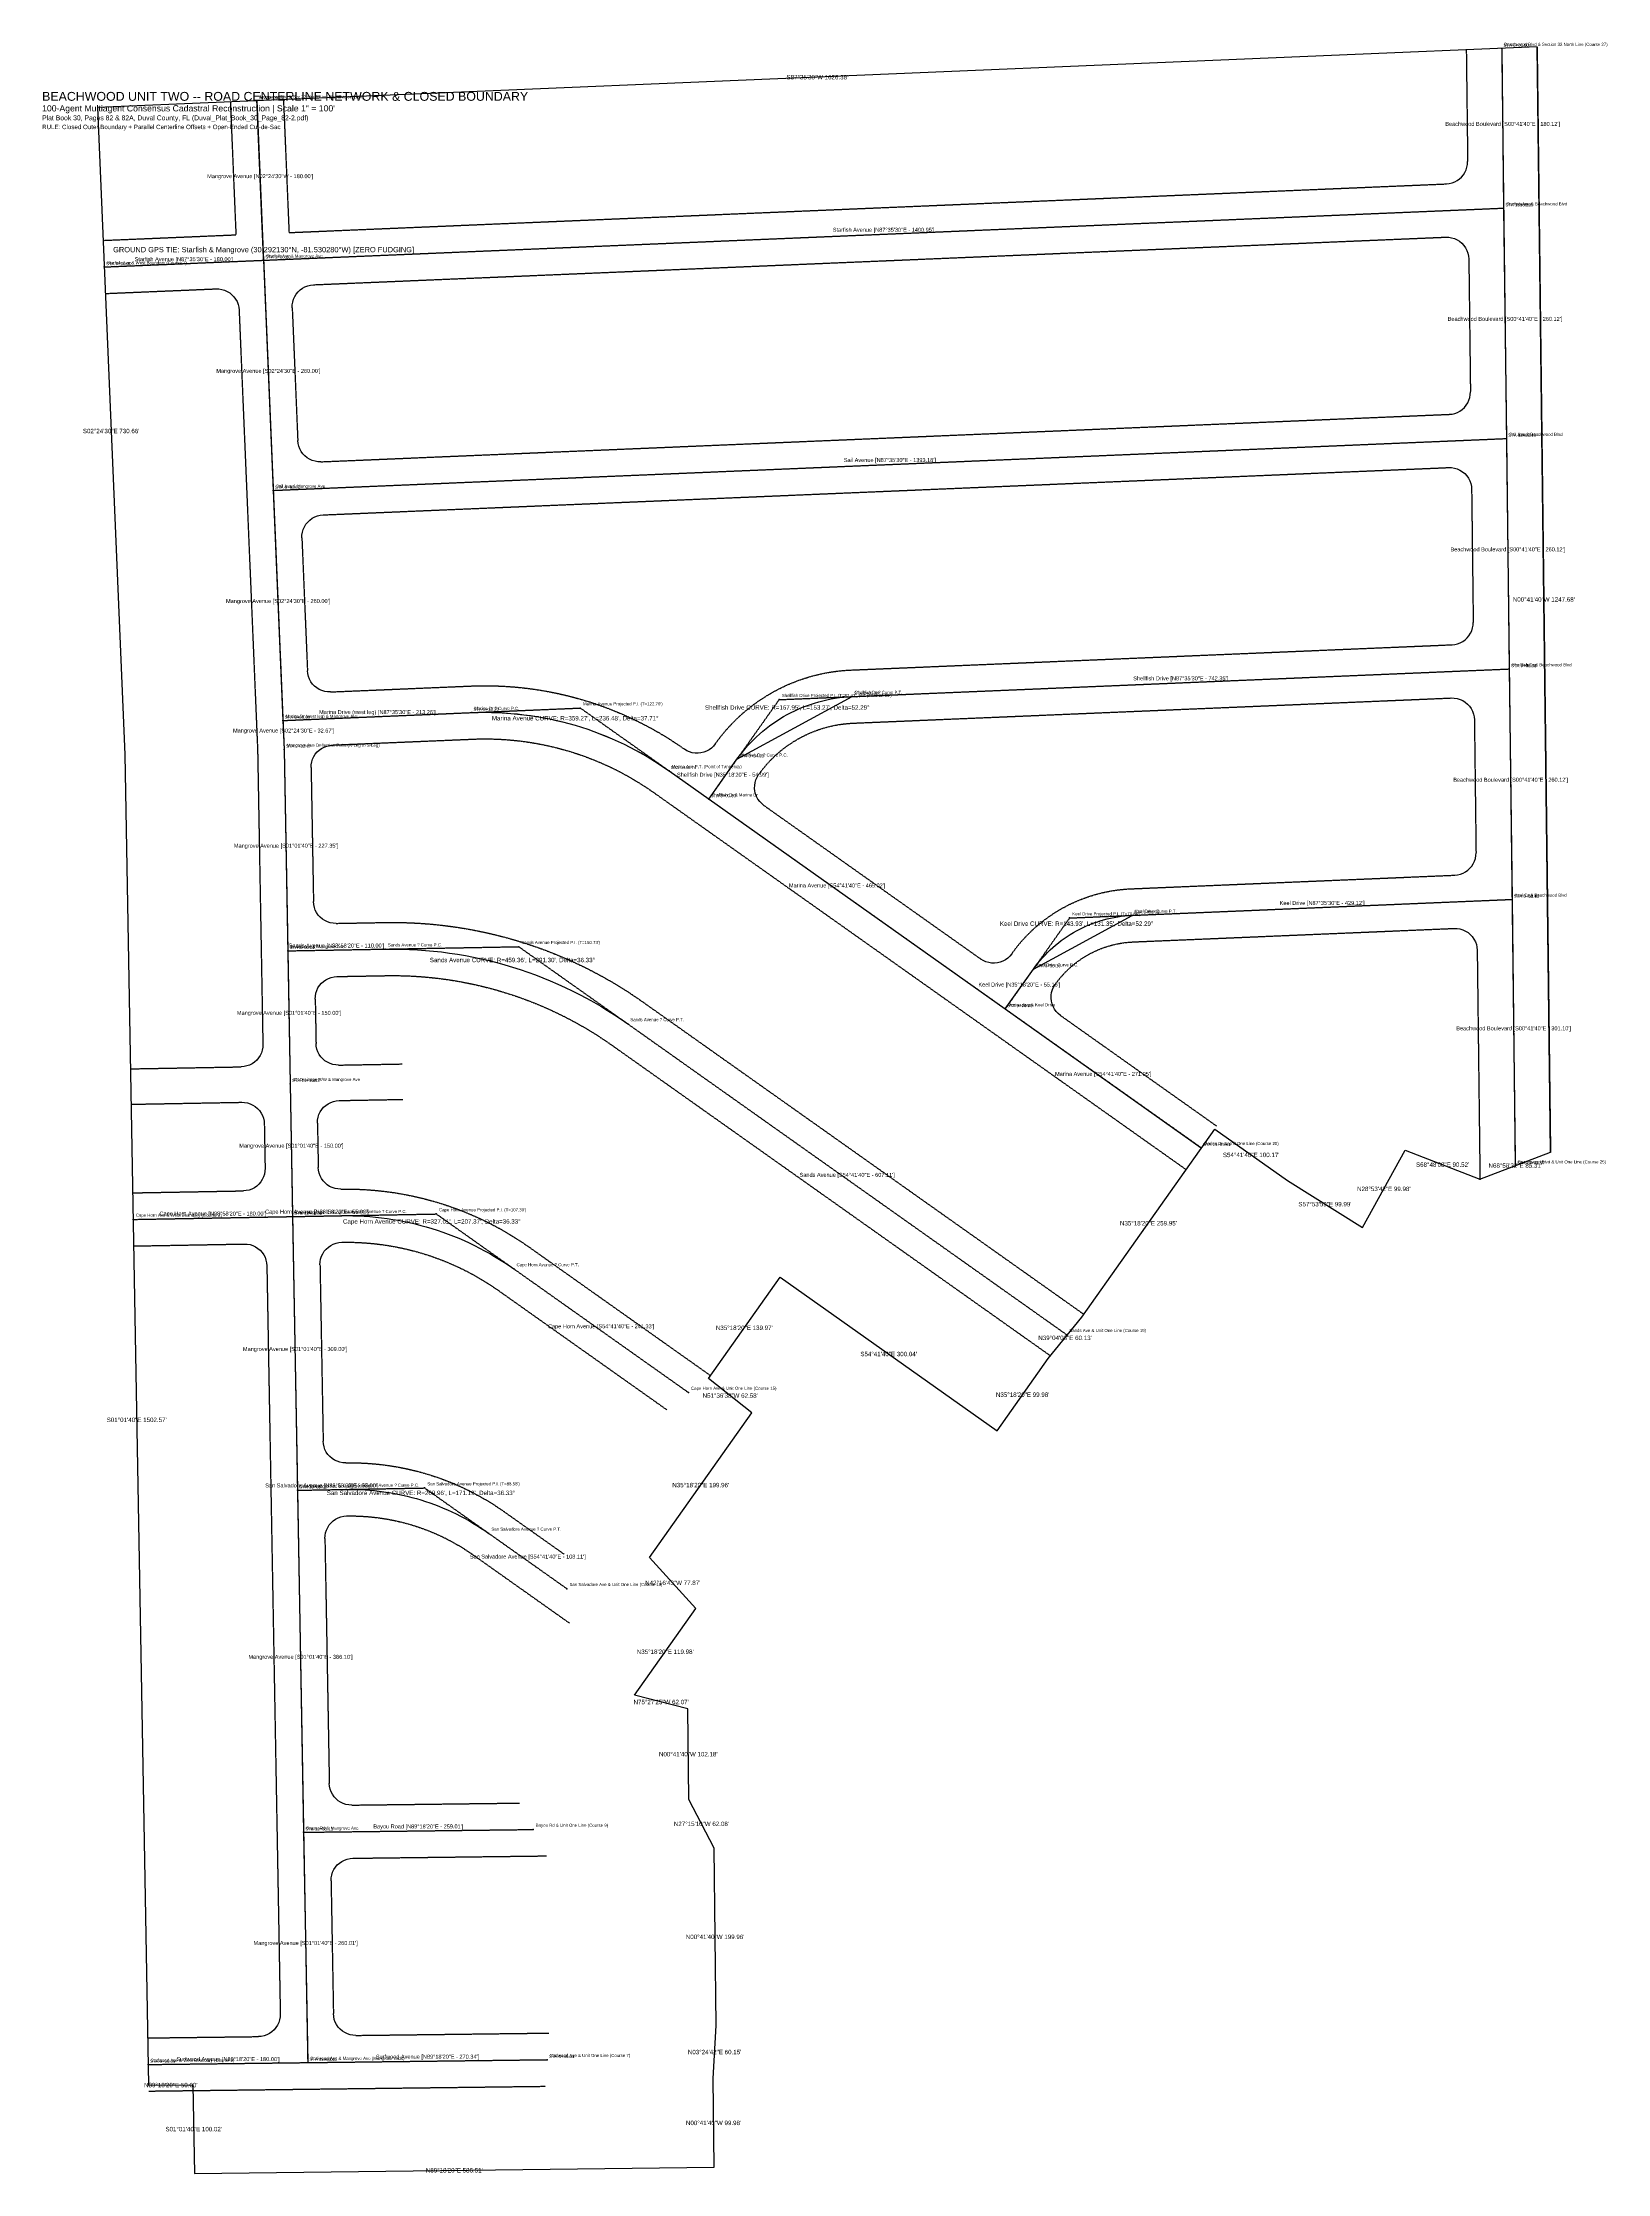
# Model space of a CAD drawing. Extents: x 9751 to 11517, y 7841 to 10246.
import ezdxf
from ezdxf.enums import TextEntityAlignment as Align

# ---------------------------------------------------------------- set-up
doc = ezdxf.new("R2010")
doc.units = 0
doc.linetypes.add('DASHED', pattern=[0.75, 0.5, -0.25])
for name, color, linetype in [('C-BOUNDARY', 7, 'CONTINUOUS'), ('C-ROAD-ALIGNMENT', 2, 'CONTINUOUS'), ('C-ROAD-ASSUMP-INTX', 1, 'CONTINUOUS'), ('C-ROAD-CNTR', 2, 'DASHED'), ('C-ROAD-CURV', 4, 'CONTINUOUS'), ('C-ROAD-FILLET', 3, 'CONTINUOUS'), ('C-ROAD-INTX', 3, 'CONTINUOUS'), ('C-ROAD-PI-TANGENT', 1, 'DASHED'), ('C-ROAD-ROW-EDGE', 4, 'DASHED'), ('C-ROAD-TEXT', 7, 'CONTINUOUS'), ('C-ROAD-TIE', 4, 'CONTINUOUS'), ('CONTROL', 1, 'CONTINUOUS'), ('TITLEBLOCK', 2, 'CONTINUOUS')]:
    doc.layers.add(name, color=color, linetype=linetype)
doc.styles.get("Standard").update_dxf_attribs({"font": 'Arial'})

msp = doc.modelspace()

# ---------------------------------------------------------------- linework, layer by layer
at = {"layer": 'C-BOUNDARY'}
for p, q in [((11437.528, 10240.9765), (9812.5952, 10172.2772)), ((11452.6527, 8993.3925), (11437.528, 10240.9765)), ((9812.5952, 10172.2772), (9843.2918, 9442.2618)), ((9843.2918, 9442.2618), (9870.2384, 7939.9332)), ((10923.6086, 8806.9557), (11073.8723, 9019.0798)), ((11073.8723, 9019.0798), (11155.611, 8961.1716)), ((11240.3061, 8908.02), (11288.6267, 8995.5486)), ((11288.6267, 8995.5486), (11373.0126, 8962.8014)), ((11373.0126, 8962.8014), (11452.6527, 8993.3925)), ((11155.611, 8961.1716), (11240.3061, 8908.02)), ((10502.1767, 8737.9162), (10583.0879, 8852.1368)), ((10583.0879, 8852.1368), (10827.9125, 8678.6898)), ((10885.7062, 8760.276), (10923.6086, 8806.9557)), ((10827.9125, 8678.6898), (10885.7062, 8760.276)), ((10551.2352, 8699.0614), (10502.1767, 8737.9162)), ((10435.6478, 8535.889), (10551.2352, 8699.0614)), ((10488.0404, 8478.2841), (10435.6478, 8535.889)), ((10418.688, 8380.3807), (10488.0404, 8478.2841)), ((10478.7692, 8364.8081), (10418.688, 8380.3807)), ((10480.0078, 8262.6381), (10478.7692, 8364.8081)), ((10508.4399, 8207.454), (10480.0078, 8262.6381)), ((10510.8638, 8007.5127), (10508.4399, 8207.454)), ((10507.2837, 7947.4726), (10510.8638, 8007.5127)), ((9870.2384, 7939.9332), (9920.2347, 7940.5282)), ((9920.2347, 7940.5282), (9922.0285, 7840.5223)), ((10508.4956, 7847.5019), (10507.2837, 7947.4726)), ((9922.0285, 7840.5223), (10508.4956, 7847.5019))]:
    msp.add_line(p, q, dxfattribs=at)
at = {"layer": 'C-ROAD-ALIGNMENT'}
for points in [[(11397.5345, 10238.9773), (11399.7176, 10058.8695), (11402.8702, 9798.7722), (11406.0228, 9538.675), (11409.1754, 9278.5777), (11412.8248, 8977.4966)], [(9992.4362, 10179.841), (10000, 10000), (10010.9255, 9740.2297), (10021.8509, 9480.4593), (10023.2237, 9447.8195), (10027.3016, 9220.5085), (10029.9922, 9070.5326), (10032.6828, 8920.5568), (10038.2254, 8611.6065), (10045.1508, 8225.5726), (10049.8147, 7965.6026)], [(9820.159, 9992.4362), (10000, 10000), (11399.7176, 10058.8695)], [(10010.9255, 9740.2297), (11402.8702, 9798.7722)], [(10502.5462, 9391.8702), (10534.3248, 9436.7435), (10664.3282, 9507.4807), (11406.0228, 9538.675)], [(10021.8509, 9480.4593), (10234.9225, 9489.4207), (10249.6983, 9489.7379), (10264.4745, 9489.4471), (10279.2264, 9488.5489), (10293.9287, 9487.0447), (10308.5568, 9484.9371), (10323.0859, 9482.2296), (10337.4912, 9478.9269), (10351.7486, 9475.0346), (10365.8338, 9470.5591), (10379.723, 9465.5082), (10393.3928, 9459.8903), (10406.8199, 9453.7149), (10419.9817, 9446.9925), (10432.8559, 9439.7345), (10445.4206, 9431.9532), (10457.6548, 9423.6616), (10837.1458, 9154.9118), (11058.345, 8998.2618)], [(10837.1458, 9154.9118), (10869.0237, 9199.9252), (10980.4342, 9260.5457), (11409.1754, 9278.5777)], [(9869.8249, 7963.421), (10049.8147, 7965.6026), (10320.1316, 7968.8791)]]:
    msp.add_lwpolyline(points, dxfattribs=at)
at = {"layer": 'C-ROAD-ASSUMP-INTX'}
for p in [(10581.9666, 9504.0167), (10357.5182, 9494.5768), (10909.8519, 9257.5771), (10287.9935, 9225.1853), (10194.9613, 8923.4681), (10181.7866, 8614.182)]:
    msp.add_point(p, dxfattribs=at)
at = {"layer": 'C-ROAD-CNTR'}
for p, q in [((11397.5345, 10238.9773), (11399.7176, 10058.8695)), ((10000, 10000), (9992.4362, 10179.841)), ((10000, 10000), (11399.7176, 10058.8695)), ((11399.7176, 10058.8695), (11402.8702, 9798.7722)), ((9820.159, 9992.4362), (10000, 10000)), ((10000, 10000), (10010.9255, 9740.2297)), ((10010.9255, 9740.2297), (11402.8702, 9798.7722)), ((11402.8702, 9798.7722), (11406.0228, 9538.675)), ((10010.9255, 9740.2297), (10021.8509, 9480.4593)), ((10664.3282, 9507.4807), (11406.0228, 9538.675)), ((11406.0228, 9538.675), (11409.1754, 9278.5777)), ((10021.8509, 9480.4593), (10234.9225, 9489.4207)), ((10021.8509, 9480.4593), (10023.2237, 9447.8195)), ((10023.2237, 9447.8195), (10027.3016, 9220.5085)), ((10502.5462, 9391.8702), (10534.3248, 9436.7435)), ((10457.6548, 9423.6616), (10837.1458, 9154.9118)), ((10980.4342, 9260.5457), (11409.1754, 9278.5777)), ((11409.1754, 9278.5777), (11412.8248, 8977.4966)), ((10027.3016, 9220.5085), (10137.2839, 9222.4816)), ((10027.3016, 9220.5085), (10029.9922, 9070.5326)), ((10837.1458, 9154.9118), (10869.0237, 9199.9252)), ((10837.1458, 9154.9118), (11058.345, 8998.2618)), ((10411.0046, 9138.0707), (10906.4543, 8787.2006)), ((10029.9922, 9070.5326), (10032.6828, 8920.5568)), ((9852.7117, 8917.3281), (10032.6828, 8920.5568)), ((10032.6828, 8920.5568), (10087.6739, 8921.5433)), ((10032.6828, 8920.5568), (10038.2254, 8611.6065)), ((10282.5307, 8861.4528), (10479.4782, 8721.9774)), ((10038.2254, 8611.6065), (10093.2165, 8612.593)), ((10038.2254, 8611.6065), (10045.1508, 8225.5726)), ((10254.0786, 8562.9858), (10342.3028, 8500.5068)), ((10045.1508, 8225.5726), (10304.1397, 8228.7118)), ((10045.1508, 8225.5726), (10049.8147, 7965.6026)), ((9869.8249, 7963.421), (10049.8147, 7965.6026)), ((10049.8147, 7965.6026), (10320.1316, 7968.8791))]:
    msp.add_line(p, q, dxfattribs=at)
at = {"layer": 'C-ROAD-CURV'}
for points in [[(10534.3248, 9436.7435), (10537.1482, 9440.6122), (10540.0807, 9444.3988), (10543.1201, 9448.1002), (10546.2637, 9451.7134), (10549.5091, 9455.2356), (10552.8536, 9458.6637), (10556.2945, 9461.9952), (10559.829, 9465.2271), (10563.4542, 9468.357), (10567.1672, 9471.3822), (10570.965, 9474.3003), (10574.8443, 9477.1089), (10578.8022, 9479.8058), (10582.8354, 9482.3887), (10586.9406, 9484.8556), (10591.1145, 9487.2044), (10595.3537, 9489.4333), (10599.6546, 9491.5404), (10604.0139, 9493.5239), (10608.428, 9495.3824), (10612.8933, 9497.1143), (10617.4062, 9498.7181), (10621.9629, 9500.1926), (10626.5599, 9501.5365), (10631.1933, 9502.7489), (10635.8593, 9503.8286), (10640.5543, 9504.7749), (10645.2744, 9505.5868), (10650.0156, 9506.2639), (10654.7743, 9506.8055), (10659.5465, 9507.2112), (10664.3282, 9507.4807)], [(10234.9225, 9489.4207), (10242.3088, 9489.6553), (10249.6983, 9489.7379), (10257.0879, 9489.6685), (10264.4745, 9489.4471), (10271.8551, 9489.0738), (10279.2264, 9488.5489), (10286.5853, 9487.8724), (10293.9287, 9487.0447), (10301.2536, 9486.0661), (10308.5568, 9484.9371), (10315.8353, 9483.6581), (10323.0859, 9482.2296), (10330.3055, 9480.6524), (10337.4912, 9478.9269), (10344.6399, 9477.0541), (10351.7486, 9475.0346), (10358.8142, 9472.8693), (10365.8338, 9470.5591), (10372.8044, 9468.1051), (10379.723, 9465.5082), (10386.5868, 9462.7695), (10393.3928, 9459.8903), (10400.1381, 9456.8716), (10406.8199, 9453.7149), (10413.4354, 9450.4214), (10419.9817, 9446.9925), (10426.4561, 9443.4297), (10432.8559, 9439.7345), (10439.1783, 9435.9085), (10445.4206, 9431.9532), (10451.5803, 9427.8703), (10457.6548, 9423.6616)], [(10869.0237, 9199.9252), (10871.4433, 9203.2406), (10873.9564, 9206.4856), (10876.5611, 9209.6577), (10879.2551, 9212.7542), (10882.0364, 9215.7726), (10884.9026, 9218.7105), (10887.8513, 9221.5654), (10890.8803, 9224.3351), (10893.9871, 9227.0174), (10897.169, 9229.6099), (10900.4236, 9232.1107), (10903.7482, 9234.5176), (10907.14, 9236.8288), (10910.5964, 9239.0423), (10914.1145, 9241.1564), (10917.6914, 9243.1693), (10921.3243, 9245.0794), (10925.0101, 9246.8851), (10928.746, 9248.585), (10932.5288, 9250.1777), (10936.3554, 9251.6618), (10940.2229, 9253.0363), (10944.1279, 9254.2999), (10948.0674, 9255.4516), (10952.0381, 9256.4906), (10956.0369, 9257.4159), (10960.0604, 9258.2268), (10964.1054, 9258.9227), (10968.1686, 9259.5029), (10972.2466, 9259.9671), (10976.3363, 9260.3147), (10980.4342, 9260.5457)], [(10137.2839, 9222.4816), (10146.3865, 9222.5547), (10155.4888, 9222.4474), (10164.5871, 9222.1598), (10173.6779, 9221.6919), (10182.7577, 9221.044), (10191.8229, 9220.2163), (10200.8699, 9219.2091), (10209.8951, 9218.0228), (10218.8951, 9216.658), (10227.8663, 9215.115), (10236.8051, 9213.3947), (10245.7081, 9211.4975), (10254.5717, 9209.4243), (10263.3926, 9207.1758), (10272.1671, 9204.753), (10280.8919, 9202.1568), (10289.5635, 9199.3882), (10298.1786, 9196.4484), (10306.7337, 9193.3384), (10315.2256, 9190.0594), (10323.6508, 9186.6129), (10332.006, 9183.0001), (10340.288, 9179.2224), (10348.4935, 9175.2814), (10356.6193, 9171.1786), (10364.6623, 9166.9155), (10372.6191, 9162.4939), (10380.4868, 9157.9155), (10388.2623, 9153.1821), (10395.9424, 9148.2955), (10403.5241, 9143.2577), (10411.0046, 9138.0707)], [(10087.6739, 8921.5433), (10094.1539, 8921.5953), (10100.6336, 8921.519), (10107.1106, 8921.3142), (10113.5822, 8920.9811), (10120.0459, 8920.5199), (10126.4992, 8919.9307), (10132.9396, 8919.2137), (10139.3645, 8918.3692), (10145.7714, 8917.3976), (10152.1579, 8916.2992), (10158.5212, 8915.0745), (10164.8591, 8913.7239), (10171.169, 8912.248), (10177.4484, 8910.6474), (10183.6948, 8908.9226), (10189.9058, 8907.0745), (10196.079, 8905.1036), (10202.2119, 8903.0107), (10208.3022, 8900.7968), (10214.3473, 8898.4626), (10220.3451, 8896.0091), (10226.293, 8893.4372), (10232.1888, 8890.7479), (10238.0302, 8887.9424), (10243.8148, 8885.0216), (10249.5404, 8881.9868), (10255.2048, 8878.8392), (10260.8056, 8875.5799), (10266.3408, 8872.2102), (10271.8081, 8868.7316), (10277.2055, 8865.1453), (10282.5307, 8861.4528)], [(10093.2165, 8612.593), (10098.566, 8612.636), (10103.9153, 8612.5729), (10109.2622, 8612.4039), (10114.6048, 8612.1289), (10119.9409, 8611.7482), (10125.2684, 8611.2617), (10130.5852, 8610.6698), (10135.8892, 8609.9727), (10141.1784, 8609.1706), (10146.4506, 8608.2638), (10151.7038, 8607.2528), (10156.936, 8606.1378), (10162.145, 8604.9194), (10167.3289, 8603.598), (10172.4856, 8602.1742), (10177.6131, 8600.6484), (10182.7093, 8599.0213), (10187.7722, 8597.2936), (10192.8, 8595.4659), (10197.7905, 8593.5389), (10202.7419, 8591.5135), (10207.6522, 8589.3903), (10212.5194, 8587.1702), (10217.3417, 8584.8541), (10222.1171, 8582.4429), (10226.8438, 8579.9375), (10231.52, 8577.339), (10236.1437, 8574.6483), (10240.7133, 8571.8666), (10245.2268, 8568.9948), (10249.6825, 8566.0342), (10254.0786, 8562.9858)]]:
    msp.add_lwpolyline(points, dxfattribs=at)
at = {"layer": 'C-ROAD-FILLET'}
for points in [[(11335.1295, 10086.1796), (11338.3194, 10086.5197), (11341.4395, 10087.2656), (11344.4383, 10088.4048), (11347.2666, 10089.9187), (11349.8778, 10091.7823), (11352.2288, 10093.9649), (11354.2809, 10096.4306), (11356.0005, 10099.1388), (11357.359, 10102.0449), (11358.3343, 10105.101), (11358.9102, 10108.2569), (11359.0772, 10111.4605)], [(11334.3623, 10026.0942), (11337.6936, 10026.0121), (11340.9844, 10025.4876), (11344.1762, 10024.5301), (11347.2123, 10023.1565), (11350.0388, 10021.3914), (11352.6054, 10019.2661), (11354.8665, 10016.8183), (11356.782, 10014.0915), (11358.3179, 10011.1342), (11359.4467, 10007.9989), (11360.1486, 10004.7413), (11360.411, 10001.4193)], [(9946.3092, 9967.7153), (9949.5785, 9967.6388), (9952.8098, 9967.1361), (9955.9478, 9966.216), (9958.9389, 9964.8942), (9961.7319, 9963.1933), (9964.279, 9961.1423), (9966.5365, 9958.7765), (9968.466, 9956.1362), (9970.0343, 9953.2666), (9971.2147, 9950.2169), (9971.9868, 9947.0392), (9972.3377, 9943.788)], [(10032.2847, 9946.3092), (10032.3612, 9949.5785), (10032.8639, 9952.8098), (10033.784, 9955.9478), (10035.1058, 9958.9389), (10036.8067, 9961.7319), (10038.8577, 9964.279), (10041.2235, 9966.5365), (10043.8638, 9968.466), (10046.7334, 9970.0343), (10049.7831, 9971.2147), (10052.9608, 9971.9868), (10056.212, 9972.3377)], [(11338.2821, 9826.0823), (11341.472, 9826.4225), (11344.5921, 9827.1683), (11347.591, 9828.3075), (11350.4192, 9829.8214), (11353.0304, 9831.685), (11355.3814, 9833.8676), (11357.4336, 9836.3333), (11359.1531, 9839.0415), (11360.5117, 9841.9476), (11361.4869, 9845.0037), (11362.0628, 9848.1596), (11362.2298, 9851.3632)], [(10064.6162, 9772.5143), (10061.347, 9772.5909), (10058.1157, 9773.0935), (10054.9776, 9774.0136), (10051.9865, 9775.3355), (10049.1936, 9777.0364), (10046.6465, 9779.0873), (10044.3889, 9781.4532), (10042.4595, 9784.0935), (10040.8911, 9786.963), (10039.7108, 9790.0127), (10038.9386, 9793.1904), (10038.5878, 9796.4417)], [(11337.5149, 9765.997), (11340.8462, 9765.9148), (11344.137, 9765.3903), (11347.3288, 9764.4328), (11350.3649, 9763.0593), (11353.1914, 9761.2942), (11355.758, 9759.1689), (11358.0192, 9756.7211), (11359.9347, 9753.9943), (11361.4705, 9751.037), (11362.5994, 9747.9017), (11363.3012, 9744.6441), (11363.5636, 9741.3221)], [(10043.2101, 9686.5389), (10043.2867, 9689.8081), (10043.7893, 9693.0394), (10044.7094, 9696.1775), (10046.0313, 9699.1686), (10047.7322, 9701.9615), (10049.7831, 9704.5086), (10052.149, 9706.7662), (10054.7893, 9708.6956), (10057.6588, 9710.264), (10060.7085, 9711.4443), (10063.8862, 9712.2165), (10067.1375, 9712.5673)], [(11341.4348, 9565.985), (11344.6246, 9566.3252), (11347.7447, 9567.071), (11350.7436, 9568.2103), (11353.5719, 9569.7242), (11356.183, 9571.5877), (11358.534, 9573.7704), (11360.5862, 9576.2361), (11362.3057, 9578.9443), (11363.6643, 9581.8503), (11364.6395, 9584.9065), (11365.2154, 9588.0623), (11365.3824, 9591.266)], [(10075.5417, 9512.744), (10072.2724, 9512.8205), (10069.0411, 9513.3232), (10065.9031, 9514.2433), (10062.912, 9515.5651), (10060.119, 9517.266), (10057.5719, 9519.317), (10055.3144, 9521.6828), (10053.3849, 9524.3231), (10051.8166, 9527.1927), (10050.6363, 9530.2424), (10049.8641, 9533.4201), (10049.5133, 9536.6714)], [(11340.6675, 9505.8997), (11343.9988, 9505.8175), (11347.2896, 9505.293), (11350.4815, 9504.3355), (11353.5176, 9502.962), (11356.344, 9501.1969), (11358.9106, 9499.0716), (11361.1718, 9496.6238), (11363.0873, 9493.897), (11364.6231, 9490.9397), (11365.752, 9487.8044), (11366.4538, 9484.5468), (11366.7162, 9481.2248)], [(10053.5957, 9427.3487), (10053.7455, 9430.5652), (10054.3074, 9433.7359), (10055.2721, 9436.808), (10056.6238, 9439.7307), (10058.3399, 9442.4553), (10060.392, 9444.9368), (10062.746, 9447.1339), (10065.3629, 9449.0103), (10068.1993, 9450.5347), (10071.2081, 9451.6819), (10074.3394, 9452.4328), (10077.5412, 9452.775)], [(10509.8502, 9454.0928), (10507.7898, 9451.5534), (10505.4155, 9449.3047), (10502.7681, 9447.3851), (10499.8927, 9445.8275), (10496.8386, 9444.6585), (10493.6581, 9443.8982), (10490.4055, 9443.5596), (10487.1365, 9443.6483), (10483.9071, 9444.163), (10480.7725, 9445.0948), (10477.7864, 9446.4278), (10474.9998, 9448.1392)], [(10564.7688, 9384.5661), (10562.2294, 9386.6266), (10559.9806, 9389.0008), (10558.0611, 9391.6483), (10556.5035, 9394.5237), (10555.3345, 9397.5778), (10554.5742, 9400.7583), (10554.2355, 9404.0109), (10554.3243, 9407.2799), (10554.839, 9410.5093), (10555.7708, 9413.6438), (10557.1038, 9416.63), (10558.8151, 9419.4166)], [(11344.5874, 9305.8878), (11347.7773, 9306.2279), (11350.8973, 9306.9738), (11353.8962, 9308.113), (11356.7245, 9309.6269), (11359.3356, 9311.4905), (11361.6866, 9313.6731), (11363.7388, 9316.1388), (11365.4583, 9318.847), (11366.8169, 9321.7531), (11367.7922, 9324.8092), (11368.368, 9327.9651), (11368.535, 9331.1687)], [(10081.7547, 9251.4902), (10078.4882, 9251.6455), (10075.27, 9252.2259), (10072.155, 9253.2213), (10069.1966, 9254.6148), (10066.4454, 9256.3826), (10063.9485, 9258.4943), (10061.7486, 9260.9138), (10059.8833, 9263.5999), (10058.3846, 9266.5064), (10057.278, 9269.5836), (10056.5826, 9272.779), (10056.3103, 9276.0378)], [(11343.8201, 9245.8025), (11347.1515, 9245.7203), (11350.4423, 9245.1958), (11353.6341, 9244.2383), (11356.6702, 9242.8648), (11359.4967, 9241.0997), (11362.0633, 9238.9743), (11364.3244, 9236.5265), (11366.2399, 9233.7997), (11367.7757, 9230.8424), (11368.9046, 9227.7071), (11369.6065, 9224.4495), (11369.8688, 9221.1275)], [(10844.4499, 9217.1343), (10842.3894, 9214.595), (10840.0152, 9212.3462), (10837.3677, 9210.4266), (10834.4923, 9208.869), (10831.4382, 9207.7001), (10828.2577, 9206.9398), (10825.0051, 9206.6011), (10821.7362, 9206.6899), (10818.5068, 9207.2046), (10815.3722, 9208.1364), (10812.386, 9209.4694), (10809.5994, 9211.1807)], [(10058.2834, 9166.0555), (10058.4387, 9169.3219), (10059.019, 9172.5402), (10060.0145, 9175.6551), (10061.408, 9178.6135), (10063.1757, 9181.3647), (10065.2874, 9183.8616), (10067.707, 9186.0616), (10070.393, 9187.9268), (10073.2995, 9189.4256), (10076.3768, 9190.5321), (10079.5721, 9191.2275), (10082.8309, 9191.4999)], [(10899.3684, 9147.6077), (10896.829, 9149.6681), (10894.5803, 9152.0424), (10892.6607, 9154.6899), (10891.1031, 9157.5652), (10889.9341, 9160.6193), (10889.1738, 9163.7999), (10888.8351, 9167.0525), (10888.9239, 9170.3214), (10889.4386, 9173.5508), (10890.3704, 9176.6854), (10891.7034, 9179.6715), (10893.4148, 9182.4581)], [(10084.6246, 9091.516), (10081.3582, 9091.6713), (10078.1399, 9092.2516), (10075.0249, 9093.2471), (10072.0666, 9094.6406), (10069.3154, 9096.4083), (10066.8185, 9098.52), (10064.6185, 9100.9396), (10062.7533, 9103.6256), (10061.2545, 9106.5321), (10060.148, 9109.6094), (10059.4526, 9112.8047), (10059.1802, 9116.0635)], [(9999.1899, 9114.9873), (9999.0346, 9111.7208), (9998.4542, 9108.5026), (9997.4588, 9105.3876), (9996.0653, 9102.4292), (9994.2975, 9099.678), (9992.1858, 9097.1811), (9989.7662, 9094.9812), (9987.0802, 9093.1159), (9984.1737, 9091.6172), (9981.0965, 9090.5107), (9977.9011, 9089.8153), (9974.6423, 9089.5429)], [(9975.3598, 9049.5493), (9978.6263, 9049.394), (9981.8445, 9048.8137), (9984.9595, 9047.8182), (9987.9179, 9046.4247), (9990.6691, 9044.657), (9993.166, 9042.5452), (9995.3659, 9040.1257), (9997.2312, 9037.4397), (9998.7299, 9034.5332), (9999.8364, 9031.4559), (10000.5318, 9028.2606), (10000.8042, 9025.0018)], [(10060.7946, 9026.078), (10060.9499, 9029.3445), (10061.5302, 9032.5627), (10062.5257, 9035.6777), (10063.9192, 9038.6361), (10065.6869, 9041.3872), (10067.7986, 9043.8842), (10070.2182, 9046.0841), (10072.9042, 9047.9494), (10075.8107, 9049.4481), (10078.888, 9050.5546), (10082.0833, 9051.25), (10085.3421, 9051.5224)], [(10001.7011, 8975.0098), (10001.5458, 8971.7433), (10000.9654, 8968.5251), (9999.97, 8965.4101), (9998.5765, 8962.4517), (9996.8087, 8959.7006), (9994.697, 8957.2036), (9992.2774, 8955.0037), (9989.5914, 8953.1384), (9986.6849, 8951.6397), (9983.6077, 8950.5332), (9980.4123, 8949.8378), (9977.1535, 8949.5654)], [(10087.1358, 8951.5385), (10083.8694, 8951.6938), (10080.6511, 8952.2741), (10077.5361, 8953.2696), (10074.5778, 8954.6631), (10071.8266, 8956.4308), (10069.3297, 8958.5426), (10067.1297, 8960.9621), (10065.2645, 8963.6481), (10063.7657, 8966.5546), (10062.6592, 8969.6319), (10061.9638, 8972.8272), (10061.6914, 8976.086)], [(9978.2297, 8889.5751), (9981.4962, 8889.4197), (9984.7145, 8888.8394), (9987.8294, 8887.844), (9990.7878, 8886.4504), (9993.539, 8884.6827), (9996.0359, 8882.571), (9998.2358, 8880.1514), (10000.1011, 8877.4654), (10001.5998, 8874.5589), (10002.7064, 8871.4817), (10003.4018, 8868.2863), (10003.6742, 8865.0275)], [(10063.6645, 8866.1037), (10063.8198, 8869.3702), (10064.4002, 8872.5884), (10065.3956, 8875.7034), (10066.7891, 8878.6618), (10068.5568, 8881.413), (10070.6686, 8883.9099), (10073.0881, 8886.1098), (10075.7741, 8887.9751), (10078.6806, 8889.4738), (10081.7579, 8890.5804), (10084.9533, 8891.2758), (10088.212, 8891.5481)], [(10092.6784, 8642.5882), (10089.4119, 8642.7435), (10086.1937, 8643.3239), (10083.0787, 8644.3193), (10080.1203, 8645.7128), (10077.3691, 8647.4805), (10074.8722, 8649.5923), (10072.6723, 8652.0118), (10070.807, 8654.6978), (10069.3083, 8657.6043), (10068.2018, 8660.6816), (10067.5064, 8663.877), (10067.234, 8667.1357)], [(10069.2071, 8557.1534), (10069.3624, 8560.4199), (10069.9427, 8563.6382), (10070.9382, 8566.7531), (10072.3317, 8569.7115), (10074.0994, 8572.4627), (10076.2111, 8574.9596), (10078.6307, 8577.1595), (10081.3167, 8579.0248), (10084.2232, 8580.5235), (10087.3005, 8581.6301), (10090.4958, 8582.3255), (10093.7546, 8582.5979)], [(10099.4642, 8256.2332), (10096.2107, 8256.406), (10093.0073, 8257.0005), (10089.9085, 8258.0066), (10086.9668, 8259.4071), (10084.2322, 8261.1782), (10081.7511, 8263.29), (10079.5658, 8265.7064), (10077.7133, 8268.3866), (10076.225, 8271.2848), (10075.1263, 8274.352), (10074.4358, 8277.5361), (10074.1652, 8280.7829)], [(10076.1383, 8170.7987), (10076.295, 8174.0772), (10076.8798, 8177.307), (10077.8827, 8180.4322), (10079.2864, 8183.3992), (10081.0667, 8186.1567), (10083.1929, 8188.6572), (10085.6284, 8190.8575), (10088.3311, 8192.7199), (10091.2545, 8194.2122), (10094.3483, 8195.3085), (10097.5589, 8195.9902), (10100.8313, 8196.2453)], [(10018.8272, 8020.3765), (10018.6705, 8017.098), (10018.0857, 8013.8683), (10017.0828, 8010.743), (10015.6791, 8007.776), (10013.8988, 8005.0186), (10011.7726, 8002.5181), (10009.3371, 8000.3177), (10006.6344, 7998.4553), (10003.711, 7996.9631), (10000.6173, 7995.8667), (9997.4066, 7995.1851), (9994.1342, 7994.9299)], [(10104.128, 7996.2631), (10100.8746, 7996.436), (10097.6712, 7997.0305), (10094.5723, 7998.0366), (10091.6306, 7999.4371), (10088.8961, 8001.2082), (10086.415, 8003.32), (10084.2297, 8005.7364), (10082.3771, 8008.4165), (10080.8889, 8011.3148), (10079.7901, 8014.382), (10079.0996, 8017.5661), (10078.829, 8020.8129)]]:
    msp.add_lwpolyline(points, dxfattribs=at)
at = {"layer": 'C-ROAD-INTX'}
for p in [(11399.7176, 10058.8695), (10000, 10000), (11402.8702, 9798.7722), (10010.9255, 9740.2297), (11406.0228, 9538.675), (10664.3282, 9507.4807), (10021.8509, 9480.4593), (10234.9225, 9489.4207), (10023.2237, 9447.8195), (10534.3248, 9436.7435), (10457.6548, 9423.6616), (10502.5462, 9391.8702), (10980.4342, 9260.5457), (11409.1754, 9278.5777), (10027.3016, 9220.5085), (10137.2839, 9222.4816), (10869.0237, 9199.9252), (10837.1458, 9154.9118), (10411.0046, 9138.0707), (10029.9922, 9070.5326), (10032.6828, 8920.5568), (10087.6739, 8921.5433), (10282.5307, 8861.4528), (10038.2254, 8611.6065), (10093.2165, 8612.593), (10254.0786, 8562.9858), (10045.1508, 8225.5726), (10049.8147, 7965.6026)]:
    msp.add_point(p, dxfattribs=at)
at = {"layer": 'C-ROAD-PI-TANGENT'}
for p, q in [((10534.3248, 9436.7435), (10581.9666, 9504.0167)), ((10581.9666, 9504.0167), (10664.3282, 9507.4807)), ((10234.9225, 9489.4207), (10357.5182, 9494.5768)), ((10357.5182, 9494.5768), (10457.6548, 9423.6616)), ((10909.8519, 9257.5771), (10980.4342, 9260.5457)), ((10869.0237, 9199.9252), (10909.8519, 9257.5771)), ((10137.2839, 9222.4816), (10287.9935, 9225.1853)), ((10287.9935, 9225.1853), (10411.0046, 9138.0707)), ((10087.6739, 8921.5433), (10194.9613, 8923.4681)), ((10194.9613, 8923.4681), (10282.5307, 8861.4528)), ((10093.2165, 8612.593), (10181.7866, 8614.182)), ((10181.7866, 8614.182), (10254.0786, 8562.9858))]:
    msp.add_line(p, q, dxfattribs=at)
at = {"layer": 'C-ROAD-ROW-EDGE'}
for points in [[(11357.5519, 10237.2957), (11359.0772, 10111.4605)], [(11437.517, 10240.6589), (11452.6422, 8992.8006)], [(9962.461, 10178.6208), (9968.7659, 10028.7129)], [(10022.408, 10181.1421), (10028.7129, 10031.2341)], [(10028.7129, 10031.2341), (11335.1295, 10086.1796)], [(9818.8984, 10022.4097), (9968.7659, 10028.7129)], [(10056.212, 9972.3377), (11334.3623, 10026.0942)], [(11360.411, 10001.4193), (11362.2298, 9851.3632)], [(9821.4196, 9962.4627), (9946.3092, 9967.7153)], [(9972.3377, 9943.788), (9993.235, 9446.92)], [(10032.2847, 9946.3092), (10038.5878, 9796.4417)], [(10064.6162, 9772.5143), (11338.2821, 9826.0823)], [(10067.1375, 9712.5673), (11337.5149, 9765.997)], [(11363.5636, 9741.3221), (11365.3824, 9591.266)], [(10043.2101, 9686.5389), (10049.5133, 9536.6714)], [(10663.0676, 9537.4542), (11341.4348, 9565.985)], [(10509.8502, 9454.0928), (10512.8019, 9458.1501), (10515.8554, 9462.1312), (10519.0088, 9466.0337), (10522.2602, 9469.855), (10525.6073, 9473.5927), (10529.0481, 9477.2443), (10532.5803, 9480.8076), (10536.2017, 9484.2802), (10539.91, 9487.6599), (10543.7027, 9490.9446), (10547.5774, 9494.132), (10551.5317, 9497.2202), (10555.563, 9500.2073), (10559.6687, 9503.0911), (10563.8462, 9505.8701), (10568.0927, 9508.5422), (10572.4056, 9511.1058), (10576.7821, 9513.5594), (10581.2194, 9515.9012), (10585.7146, 9518.1298), (10590.2649, 9520.2437), (10594.8672, 9522.2417), (10599.5187, 9524.1224), (10604.2164, 9525.8845), (10608.9573, 9527.5271), (10613.7382, 9529.049), (10618.5562, 9530.4492), (10623.4081, 9531.7268), (10628.2909, 9532.8811), (10633.2013, 9533.9113), (10638.1362, 9534.8166), (10643.0926, 9535.5966), (10648.0671, 9536.2508), (10653.0565, 9536.7786), (10658.0578, 9537.1798), (10663.0676, 9537.4542)], [(10075.5417, 9512.744), (10233.6619, 9519.3942)], [(10233.6619, 9519.3942), (10238.6828, 9519.5729), (10243.7056, 9519.6868), (10248.7294, 9519.7359), (10253.7535, 9519.7201), (10258.7769, 9519.6395), (10263.7989, 9519.4941), (10268.8186, 9519.2838), (10273.8351, 9519.0088), (10278.8477, 9518.6691), (10283.8555, 9518.2647), (10288.8576, 9517.7957), (10293.8533, 9517.2622), (10298.8417, 9516.6642), (10303.8219, 9516.002), (10308.7932, 9515.2755), (10313.7547, 9514.4849), (10318.7055, 9513.6303), (10323.6449, 9512.7119), (10328.5721, 9511.7299), (10333.4862, 9510.6843), (10338.3864, 9509.5754), (10343.2718, 9508.4034), (10348.1417, 9507.1684), (10352.9953, 9505.8706), (10357.8317, 9504.5103), (10362.6502, 9503.0877), (10367.4499, 9501.6031), (10372.23, 9500.0566), (10376.9898, 9498.4485), (10381.7285, 9496.7792), (10386.4452, 9495.0488), (10391.1391, 9493.2577), (10395.8096, 9491.4062), (10400.4558, 9489.4945), (10405.0769, 9487.5231), (10409.6722, 9485.4922), (10414.2409, 9483.4021), (10418.7822, 9481.2532), (10423.2954, 9479.0459), (10427.7798, 9476.7806), (10432.2345, 9474.4575), (10436.6589, 9472.0772), (10441.0523, 9469.6399), (10445.4137, 9467.1462), (10449.7427, 9464.5964), (10454.0384, 9461.9909), (10458.3001, 9459.3302), (10462.527, 9456.6147), (10466.7186, 9453.8449), (10470.8741, 9451.0212), (10474.9929, 9448.1441)], [(10665.5889, 9477.5072), (11340.6675, 9505.8997)], [(10558.8151, 9419.4166), (10561.7998, 9423.4712), (10564.9304, 9427.4143), (10568.2028, 9431.2405), (10571.6126, 9434.9447), (10575.1554, 9438.522), (10578.8263, 9441.9677), (10582.6205, 9445.2771), (10586.5329, 9448.4458), (10590.5584, 9451.4697), (10594.6915, 9454.3447), (10598.9268, 9457.0669), (10603.2586, 9459.6328), (10607.6812, 9462.0389), (10612.1886, 9464.282), (10616.7748, 9466.3592), (10621.4338, 9468.2676), (10626.1594, 9470.0047), (10630.9451, 9471.5683), (10635.7848, 9472.9561), (10640.6718, 9474.1664), (10645.5998, 9475.1976), (10650.5621, 9476.0483), (10655.5522, 9476.7174), (10660.5633, 9477.2039), (10665.5889, 9477.5072)], [(11366.7162, 9481.2248), (11368.535, 9331.1687)], [(10077.5412, 9452.775), (10236.1832, 9459.4472)], [(10236.1832, 9459.4472), (10241.2205, 9459.6204), (10246.2599, 9459.7166), (10251.3002, 9459.7355), (10256.3402, 9459.6774), (10261.3787, 9459.542), (10266.4145, 9459.3296), (10271.4465, 9459.0401), (10276.4735, 9458.6736), (10281.4943, 9458.2302), (10286.5077, 9457.71), (10291.5125, 9457.1132), (10296.5077, 9456.4398), (10301.4919, 9455.69), (10306.4641, 9454.864), (10311.4231, 9453.962), (10316.3676, 9452.9841), (10321.2966, 9451.9308), (10326.2089, 9450.8021), (10331.1034, 9449.5983), (10335.9789, 9448.3197), (10340.8342, 9446.9667), (10345.6682, 9445.5395), (10350.4799, 9444.0385), (10355.268, 9442.464), (10360.0314, 9440.8164), (10364.769, 9439.0961), (10369.4798, 9437.3034), (10374.1626, 9435.4389), (10378.8162, 9433.5029), (10383.4397, 9431.4959), (10388.032, 9429.4183), (10392.5919, 9427.2707), (10397.1183, 9425.0536), (10401.6104, 9422.7674), (10406.0669, 9420.4127), (10410.4868, 9417.9901), (10414.8691, 9415.5001), (10419.2128, 9412.9434), (10423.5169, 9410.3204), (10427.7803, 9407.6319), (10432.0021, 9404.8784), (10436.1812, 9402.0606), (10440.3166, 9399.1792)], [(9993.235, 9446.92), (9999.1899, 9114.9873)], [(10474.9929, 9448.1441), (10474.9998, 9448.1392)], [(10053.5957, 9427.3487), (10056.3103, 9276.0378)], [(10558.8072, 9419.4054), (10558.8112, 9419.411), (10558.8151, 9419.4166)], [(10440.3166, 9399.1792), (11041.0069, 8973.7794)], [(10564.7688, 9384.5661), (10809.5994, 9211.1807)], [(10844.5412, 9217.2633), (10847.5614, 9221.3976), (10850.7019, 9225.4411), (10853.9601, 9229.3905), (10857.3331, 9233.2423), (10860.818, 9236.9931), (10864.4118, 9240.6397), (10868.1114, 9244.179), (10871.9136, 9247.6078), (10875.815, 9250.9232), (10879.8123, 9254.1224), (10883.9021, 9257.2025), (10888.0807, 9260.161), (10892.3446, 9262.9951), (10896.6901, 9265.7025), (10901.1134, 9268.2809), (10905.6106, 9270.7279), (10910.178, 9273.0415), (10914.8114, 9275.2197), (10919.507, 9277.2605), (10924.2606, 9279.1623), (10929.0681, 9280.9233), (10933.9253, 9282.5421), (10938.8281, 9284.0172), (10943.7722, 9285.3473), (10948.7533, 9286.5314), (10953.7671, 9287.5683), (10958.8092, 9288.4572), (10963.8753, 9289.1973), (10968.961, 9289.788), (10974.0619, 9290.2288), (10979.1736, 9290.5192)], [(10979.1736, 9290.5192), (11344.5874, 9305.8878)], [(10081.7547, 9251.4902), (10136.7458, 9252.4768)], [(10136.7458, 9252.4768), (10141.7506, 9252.5409), (10146.7557, 9252.5539), (10151.7607, 9252.5157), (10156.7651, 9252.4264), (10161.7683, 9252.2858), (10166.7697, 9252.0941), (10171.769, 9251.8512), (10176.7655, 9251.5572), (10181.7588, 9251.2121), (10186.7482, 9250.816), (10191.7333, 9250.3688), (10196.7137, 9249.8707), (10201.6886, 9249.3217), (10206.6577, 9248.7218), (10211.6204, 9248.0712), (10216.5761, 9247.3698), (10221.5245, 9246.6177), (10226.4648, 9245.8151), (10231.3968, 9244.962), (10236.3197, 9244.0585), (10241.2331, 9243.1047), (10246.1366, 9242.1007), (10251.0295, 9241.0466), (10255.9113, 9239.9425), (10260.7816, 9238.7886), (10265.6399, 9237.5849), (10270.4856, 9236.3315), (10275.3182, 9235.0287), (10280.1372, 9233.6765), (10284.9422, 9232.2751), (10289.7326, 9230.8246), (10294.5078, 9229.3252), (10299.2675, 9227.777), (10304.0112, 9226.1803), (10308.7382, 9224.5351), (10313.4482, 9222.8416), (10318.1406, 9221.1), (10322.8149, 9219.3106), (10327.4707, 9217.4734), (10332.1074, 9215.5887), (10336.7247, 9213.6567), (10341.3219, 9211.6776), (10345.8987, 9209.6516), (10350.4545, 9207.5788), (10354.9888, 9205.4596), (10359.5013, 9203.2941), (10363.9913, 9201.0825), (10368.4585, 9198.8252), (10372.9024, 9196.5222), (10377.3225, 9194.174), (10381.7184, 9191.7806), (10386.0895, 9189.3424), (10390.4355, 9186.8597), (10394.7558, 9184.3326), (10399.0501, 9181.7615), (10403.3179, 9179.1466), (10407.5587, 9176.4881), (10411.7721, 9173.7865), (10415.9576, 9171.0418), (10420.1148, 9168.2546), (10424.2433, 9165.4249), (10428.3427, 9162.5532)], [(10981.6948, 9230.5722), (11343.8201, 9245.8025)], [(10844.4499, 9217.1343), (10844.5412, 9217.2633)], [(10893.5061, 9182.5871), (10896.6062, 9186.7595), (10899.8934, 9190.7861), (10903.3608, 9194.6585), (10907.0012, 9198.3688), (10910.8071, 9201.9092), (10914.7705, 9205.2722), (10918.8832, 9208.4511), (10923.1366, 9211.439), (10927.5218, 9214.2298), (10932.0298, 9216.8176), (10936.6511, 9219.1972), (10941.3762, 9221.3635), (10946.1951, 9223.312), (10951.0979, 9225.0386), (10956.0744, 9226.5399), (10961.1142, 9227.8126), (10966.2067, 9228.8541), (10971.3415, 9229.6622), (10976.5078, 9230.2353), (10981.6948, 9230.5722)], [(11369.8688, 9221.1275), (11373.0074, 8962.1926)], [(10082.8309, 9191.4999), (10137.8221, 9192.4864)], [(10137.8221, 9192.4864), (10142.8637, 9192.5473), (10147.9058, 9192.5489), (10152.9475, 9192.4913), (10157.9882, 9192.3745), (10163.0272, 9192.1986), (10168.0638, 9191.9634), (10173.0973, 9191.6692), (10178.1269, 9191.3158), (10183.1521, 9190.9035), (10188.1721, 9190.4321), (10193.1862, 9189.9018), (10198.1937, 9189.3127), (10203.194, 9188.6648), (10208.1863, 9187.9582), (10213.1699, 9187.1931), (10218.1443, 9186.3695), (10223.1086, 9185.4875), (10228.0622, 9184.5473), (10233.0045, 9183.549), (10237.9346, 9182.4928), (10242.8521, 9181.3787), (10247.7561, 9180.2069), (10252.646, 9178.9776), (10257.5211, 9177.691), (10262.3808, 9176.3473), (10267.2244, 9174.9465), (10272.0512, 9173.489), (10276.8606, 9171.9749), (10281.6518, 9170.4044), (10286.4243, 9168.7778), (10291.1773, 9167.0952), (10295.9103, 9165.357), (10300.6225, 9163.5632), (10305.3133, 9161.7143), (10309.9821, 9159.8104), (10314.6282, 9157.8518), (10319.251, 9155.8388), (10323.8498, 9153.7717), (10328.424, 9151.6507), (10332.9731, 9149.4761), (10337.4962, 9147.2482), (10341.9929, 9144.9674), (10346.4625, 9142.634), (10350.9044, 9140.2482), (10355.318, 9137.8104), (10359.7026, 9135.3209), (10364.0577, 9132.7802), (10368.3827, 9130.1884), (10372.6769, 9127.5461), (10376.9398, 9124.8535), (10381.1708, 9122.1111), (10385.3693, 9119.3191), (10389.5347, 9116.4781), (10393.6665, 9113.5883)], [(10058.2834, 9166.0555), (10059.1802, 9116.0635)], [(10893.4148, 9182.4581), (10893.5061, 9182.5871)], [(10428.3427, 9162.5532), (10925.4022, 8810.543)], [(10899.3684, 9147.6077), (11075.6831, 9022.7443)], [(10084.6246, 9091.516), (10156.4131, 9092.8038)], [(10393.6665, 9113.5883), (10887.5064, 8763.8582)], [(9849.6624, 9087.3007), (9974.6423, 9089.5429)], [(9850.3799, 9047.3072), (9975.3598, 9049.5493)], [(10085.3421, 9051.5224), (10157.1306, 9052.8103)], [(10000.8042, 9025.0018), (10001.7011, 8975.0098)], [(10060.7946, 9026.078), (10061.6914, 8976.086)], [(9852.1736, 8947.3233), (9977.1535, 8949.5654)], [(10087.1358, 8951.5385), (10092.1664, 8951.5933), (10097.1973, 8951.5772), (10102.2275, 8951.4902), (10107.2559, 8951.3323), (10112.2816, 8951.1036), (10117.3036, 8950.8041), (10122.3209, 8950.4339), (10127.3325, 8949.993), (10132.3373, 8949.4815), (10137.3344, 8948.8996), (10142.3229, 8948.2472), (10147.3016, 8947.5247), (10152.2697, 8946.7321), (10157.2261, 8945.8695), (10162.1699, 8944.9372), (10167.1001, 8943.9353), (10172.0156, 8942.864), (10176.9155, 8941.7236), (10181.7989, 8940.5143), (10186.6648, 8939.2362), (10191.5122, 8937.8897), (10196.3401, 8936.4751), (10201.1476, 8934.9925), (10205.9338, 8933.4424), (10210.6976, 8931.8249), (10215.4381, 8930.1405), (10220.1545, 8928.3895), (10224.8457, 8926.5721), (10229.5108, 8924.6889), (10234.1489, 8922.7401), (10238.7591, 8920.7261), (10243.3405, 8918.6474), (10247.8921, 8916.5043), (10252.4131, 8914.2973), (10256.9025, 8912.0267), (10261.3595, 8909.6932), (10265.7832, 8907.2971), (10270.1726, 8904.8389), (10274.527, 8902.3191), (10278.8454, 8899.7381), (10283.1271, 8897.0966), (10287.3711, 8894.395), (10291.5766, 8891.6339), (10295.7427, 8888.8137), (10299.8688, 8885.9352)], [(9853.2499, 8887.3329), (9978.2297, 8889.5751)], [(10088.212, 8891.5481), (10093.3022, 8891.5958), (10098.3923, 8891.5563), (10103.4811, 8891.4295), (10108.5669, 8891.2155), (10113.6484, 8890.9144), (10118.7239, 8890.5263), (10123.792, 8890.0512), (10128.8512, 8889.4893), (10133.9001, 8888.8409), (10138.9371, 8888.1059), (10143.9608, 8887.2848), (10148.9697, 8886.3777), (10153.9622, 8885.3849), (10158.9371, 8884.3067), (10163.8927, 8883.1433), (10168.8276, 8881.8952), (10173.7405, 8880.5628), (10178.6298, 8879.1463), (10183.4941, 8877.6462), (10188.3319, 8876.063), (10193.142, 8874.3971), (10197.9227, 8872.649), (10202.6728, 8870.8193), (10207.3909, 8868.9084), (10212.0755, 8866.9169), (10216.7253, 8864.8455), (10221.3389, 8862.6946), (10225.915, 8860.465), (10230.4522, 8858.1573), (10234.9492, 8855.7722), (10239.4046, 8853.3104), (10243.8172, 8850.7725), (10248.1856, 8848.1594), (10252.5087, 8845.4719), (10256.785, 8842.7106), (10261.0134, 8839.8765), (10265.1926, 8836.9703)], [(10299.8688, 8885.9352), (10503.9778, 8741.3882)], [(10003.6742, 8865.0275), (10018.8272, 8020.3765)], [(10063.6645, 8866.1037), (10067.234, 8667.1357)], [(10265.1926, 8836.9703), (10454.9787, 8702.5666)], [(10092.6784, 8642.5882), (10097.6838, 8642.6362), (10102.6893, 8642.6007), (10107.6935, 8642.4817), (10112.695, 8642.2792), (10117.6924, 8641.9932), (10122.6844, 8641.6239), (10127.6695, 8641.1714), (10132.6464, 8640.6357), (10137.6136, 8640.017), (10142.5698, 8639.3156), (10147.5137, 8638.5315), (10152.4437, 8637.6651), (10157.3586, 8636.7165), (10162.257, 8635.686), (10167.1375, 8634.5739), (10171.9988, 8633.3806), (10176.8395, 8632.1063), (10181.6583, 8630.7513), (10186.4537, 8629.3162), (10191.2246, 8627.8012), (10195.9695, 8626.2069), (10200.6871, 8624.5336), (10205.3762, 8622.7818), (10210.0354, 8620.9519), (10214.6634, 8619.0446), (10219.2589, 8617.0604), (10223.8207, 8614.9997), (10228.3474, 8612.8632), (10232.8379, 8610.6515), (10237.2909, 8608.3651), (10241.705, 8606.0047), (10246.0792, 8603.571), (10250.4121, 8601.0647), (10254.7026, 8598.4864), (10258.9495, 8595.8368), (10263.1516, 8593.1168), (10267.3077, 8590.327), (10271.4167, 8587.4683)], [(10271.4167, 8587.4683), (10339.3986, 8539.3245)], [(10093.7546, 8582.5979), (10098.8266, 8582.6352), (10103.8983, 8582.5654), (10108.9674, 8582.3884), (10114.0316, 8582.1043), (10119.0886, 8581.7132), (10124.1363, 8581.2153), (10129.1723, 8580.6108), (10134.1944, 8579.9), (10139.2003, 8579.0833), (10144.1879, 8578.1609), (10149.1549, 8577.1333), (10154.099, 8576.0009), (10159.0181, 8574.7643), (10163.91, 8573.424), (10168.7724, 8571.9806), (10173.6032, 8570.4348), (10178.4003, 8568.7871), (10183.1615, 8567.0385), (10187.8847, 8565.1896), (10192.5677, 8563.2413), (10197.2086, 8561.1945), (10201.8051, 8559.05), (10206.3552, 8556.8089), (10210.857, 8554.4721), (10215.3084, 8552.0406), (10219.7074, 8549.5156), (10224.052, 8546.8982), (10228.3404, 8544.1895), (10232.5705, 8541.3909), (10236.7405, 8538.5034)], [(10069.2071, 8557.1534), (10074.1652, 8280.7829)], [(10236.7405, 8538.5034), (10345.2069, 8461.6891)], [(10099.4642, 8256.2332), (10288.7816, 8258.5279)], [(10100.8313, 8196.2453), (10319.4978, 8198.8958)], [(10076.1383, 8170.7987), (10078.829, 8020.8129)], [(9869.2867, 7993.4166), (9994.1342, 7994.9299)], [(10104.128, 7996.2631), (10321.9215, 7998.903)], [(9870.363, 7933.4253), (10318.3417, 7938.8552)]]:
    msp.add_lwpolyline(points, dxfattribs=at)
at = {"layer": 'C-ROAD-TIE'}
for p in [(11397.5345, 10238.9773), (9992.4362, 10179.841), (9820.159, 9992.4362), (11058.345, 8998.2618), (11412.8248, 8977.4966), (9852.7117, 8917.3281), (10906.4543, 8787.2006), (10479.4782, 8721.9774), (10479.4782, 8721.9774), (10342.3028, 8500.5068), (10304.1397, 8228.7118), (9869.8249, 7963.421), (10320.1316, 7968.8791)]:
    msp.add_point(p, dxfattribs=at)
at = {"layer": 'CONTROL'}
msp.add_point((10000, 10000), dxfattribs=at)

# ---------------------------------------------------------------- texts
at = {"layer": 'C-ROAD-TEXT'}
for s, p in [('STA 0+00.00', (11399.5345, 10240.9773)), ('Beachwood Blvd & Section 32 North Line (Course 27)', (11400.5345, 10241.9773)), ('STA 0+00.00', (9994.4362, 10181.841)), ('Mangrove Ave & Sec 32 North Line (Subdivision Limit)', (9995.4362, 10182.841)), ('STA 15+80.95', (11401.7176, 10060.8695)), ('STA 1+80.12', (11401.7176, 10060.8695)), ('Starfish Ave & Beachwood Blvd', (11402.7176, 10061.8695)), ('STA 1+80.00', (10002, 10002)), ('STA 1+80.00', (10002, 10002)), ('Starfish Ave & Mangrove Ave', (10003, 10003)), ('STA 0+00.00', (9822.159, 9994.4362)), ('Starfish Ave & West Boundary (Course 1)', (9823.159, 9995.4362)), ('STA 13+93.18', (11404.8702, 9800.7722)), ('STA 4+40.24', (11404.8702, 9800.7722)), ('Sail Ave & Beachwood Blvd', (11405.8702, 9801.7722)), ('STA 4+40.00', (10012.9255, 9742.2297)), ('STA 0+00.00', (10012.9255, 9742.2297)), ('Sail Ave & Mangrove Ave', (10013.9255, 9743.2297)), ('STA 9+45.34', (11408.0228, 9540.675)), ('STA 7+00.35', (11408.0228, 9540.675)), ('Shellfish Dr & Beachwood Blvd', (11409.0228, 9541.675)), ("Marina Avenue Projected P.I. (T=122.70')", (10360.5182, 9497.5768)), ("Shellfish Drive Projected P.I. (T=82.43'; plat prints 82.35')", (10584.9666, 9507.0167)), ('STA 2+02.99', (10666.3282, 9509.4807)), ('Shellfish Dr ? Curve P.T.', (10667.3282, 9510.4807)), ('STA 7+00.00', (10023.8509, 9482.4593)), ('STA 0+00.00', (10023.8509, 9482.4593)), ('Marina Dr (west leg) & Mangrove Ave', (10024.8509, 9483.4593)), ('STA 2+13.26', (10236.9225, 9491.4207)), ('Marina Dr ? Curve P.C.', (10237.9225, 9492.4207)), ('STA 7+32.67', (10025.2237, 9449.8195)), ('Mangrove Ave Deflection Point (N-Leg to S-Leg)', (10026.2237, 9450.8195)), ('STA 4+49.74', (10459.6548, 9425.6616)), ('Marina Ave P.T. (Point of Tangency)', (10460.6548, 9426.6616)), ('STA 0+54.99', (10536.3248, 9438.7435)), ('Shellfish Dr ? Curve P.C.', (10537.3248, 9439.7435)), ('STA 0+00.00', (10504.5462, 9393.8702)), ('Shellfish Dr & Marina Dr', (10505.5462, 9394.8702)), ('STA 9+60.47', (11411.1754, 9280.5777)), ('STA 6+11.11', (11411.1754, 9280.5777)), ('Keel Dr & Beachwood Blvd', (11412.1754, 9281.5777)), ("Keel Drive Projected P.I. (T=70.64')", (10912.8519, 9260.5771)), ('STA 1+81.99', (10982.4342, 9262.5457)), ('Keel Drive Curve P.T.', (10983.4342, 9263.5457)), ('STA 9+60.02', (10029.3016, 9222.5085)), ('Sands Ave & Mangrove Ave', (10030.3016, 9223.5085)), ('Sands Avenue ? Curve P.C.', (10140.2839, 9225.4816)), ("Sands Avenue Projected P.I. (T=150.73')", (10290.9935, 9228.1853)), ('STA 0+55.16', (10871.0237, 9201.9252)), ('Keel Drive Curve P.C.', (10872.0237, 9202.9252)), ('Sands Avenue ? Curve P.T.', (10414.0046, 9141.0707)), ('STA 9+14.76', (10839.1458, 9156.9118)), ('STA 0+00.00', (10839.1458, 9156.9118)), ('Marina Ave & Keel Drive', (10840.1458, 9157.9118)), ('STA 11+10.02', (10031.9922, 9072.5326)), ("40' Drainage R/W & Mangrove Ave", (10032.9922, 9073.5326)), ('STA 11+85.81', (11060.345, 9000.2618)), ('Marina Dr & Unit One Line (Course 20)', (11061.345, 9001.2618)), ('STA 12+61.57', (11414.8248, 8979.4966)), ('Beachwood Blvd & Unit One Line (Course 25)', (11415.8248, 8980.4966)), ('Cape Horn Ave & West Boundary (Course 2)', (9855.7117, 8920.3281)), ('STA 12+60.02', (10034.6828, 8922.5568)), ('Cape Horn Ave & Mangrove Ave', (10035.6828, 8923.5568)), ('Cape Horn Avenue ? Curve P.C.', (10090.6739, 8924.5433)), ("Cape Horn Avenue Projected P.I. (T=107.30')", (10197.9613, 8926.4681)), ('Cape Horn Avenue ? Curve P.T.', (10285.5307, 8864.4528)), ('Sands Ave & Unit One Line (Course 19)', (10909.4543, 8790.2006)), ('Cape Horn Ave & Unit One Line (Course 15)', (10482.4782, 8724.9774)), ('Cape Horn Ave & Unit One Line (Course 15)', (10482.4782, 8724.9774)), ('STA 15+69.02', (10040.2254, 8613.6065)), ('San Salvadore Ave & Mangrove Ave', (10041.2254, 8614.6065)), ('San Salvadore Avenue ? Curve P.C.', (10096.2165, 8615.593)), ("San Salvadore Avenue Projected P.I. (T=88.58')", (10184.7866, 8617.182)), ('San Salvadore Avenue ? Curve P.T.', (10257.0786, 8565.9858)), ('San Salvadore Ave & Unit One Line (Course 13)', (10345.3028, 8503.5068)), ('STA 19+55.11', (10047.1508, 8227.5726)), ('Bayou Rd & Mangrove Ave', (10048.1508, 8228.5726)), ('Bayou Rd & Unit One Line (Course 9)', (10307.1397, 8231.7118)), ('STA 0+00.00', (9871.8249, 7965.421)), ('Surfwood Ave & West Boundary (Course 2)', (9872.8249, 7966.421)), ('STA 22+15.12', (10051.8147, 7967.6026)), ('STA 1+80.00', (10051.8147, 7967.6026)), ('Surfwood Ave & Mangrove Ave (Mangrove ends)', (10052.8147, 7968.6026)), ('STA 4+50.34', (10322.1316, 7970.8791)), ('Surfwood Ave & Unit One Line (Course 7)', (10323.1316, 7971.8791))]:
    msp.add_text(s, height=3.5, dxfattribs=at).set_placement(p)
for s, height, p in [('S87%%d35\'30"W 1626.38\'', 5, (10625.0616, 10206.6269)), ('Beachwood Boulevard [S00%%d41\'40"E - 180.12\']', 4.5, (11398.626, 10153.9234)), ('Mangrove Avenue [N02%%d24\'30"W - 180.00\']', 4.5, (9996.2181, 10094.9205)), ('Starfish Avenue [N87%%d35\'30"E - 1400.95\']', 4.5, (10699.8588, 10034.4347)), ('Starfish Avenue [N87%%d35\'30"E - 180.00\']', 4.5, (9910.0795, 10001.2181)), ('Beachwood Boulevard [S00%%d41\'40"E - 260.12\']', 4.5, (11401.2939, 9933.8209)), ('Mangrove Avenue [S02%%d24\'30"E - 260.00\']', 4.5, (10005.4627, 9875.1148)), ('S02%%d24\'30"E 730.66\'', 5, (9827.9435, 9807.2695)), ('Sail Avenue [N87%%d35\'30"E - 1393.18\']', 4.5, (10706.8978, 9774.5009)), ('Beachwood Boulevard [S00%%d41\'40"E - 260.12\']', 4.5, (11404.4465, 9673.7236)), ('Mangrove Avenue [S02%%d24\'30"E - 260.00\']', 4.5, (10016.3882, 9615.3445)), ('N00%%d41\'40"W 1247.68\'', 5, (11445.0904, 9617.1845)), ('Shellfish Drive [N87%%d35\'30"E - 742.35\']', 4.5, (11035.1755, 9528.0778)), ('Marina Drive (west leg) [N87%%d35\'30"E - 213.26\']', 4.5, (10128.3867, 9489.94)), ("Marina Avenue CURVE: R=359.27', L=236.48', Delta=37.71%%d", 5, (10351.7486, 9483.0346)), ("Shellfish Drive CURVE: R=167.95', L=153.27', Delta=52.29%%d", 5, (10591.1145, 9495.2044)), ('Mangrove Avenue [S02%%d24\'30"E - 32.67\']', 4.5, (10022.5373, 9469.1394)), ('Shellfish Drive [N35%%d18\'20"E - 54.99\']', 4.5, (10518.4355, 9419.3069)), ('Beachwood Boulevard [S00%%d41\'40"E - 260.12\']', 4.5, (11407.5991, 9413.6263)), ('Mangrove Avenue [S01%%d01\'40"E - 227.35\']', 4.5, (10025.2627, 9339.164)), ('Marina Avenue [S54%%d41\'40"E - 465.02\']', 4.5, (10647.4003, 9294.2867)), ('Keel Drive [N87%%d35\'30"E - 429.12\']', 4.5, (11194.8048, 9274.5617)), ("Keel Drive CURVE: R=143.93', L=131.35', Delta=52.29%%d", 5, (10917.6914, 9251.1693)), ('Sands Avenue [N88%%d58\'20"E - 110.00\']', 4.5, (10082.2928, 9226.495)), ("Sands Avenue CURVE: R=459.36', L=291.30', Delta=36.33%%d", 5, (10280.8919, 9210.1568)), ('Keel Drive [N35%%d18\'20"E - 55.16\']', 4.5, (10853.0847, 9182.4185)), ('Mangrove Avenue [S01%%d01\'40"E - 150.00\']', 4.5, (10028.6469, 9150.5206)), ('Beachwood Boulevard [S00%%d41\'40"E - 301.10\']', 4.5, (11411.0001, 9133.0372)), ('Marina Avenue [S54%%d41\'40"E - 271.05\']', 4.5, (10947.7454, 9081.5868)), ('Mangrove Avenue [S01%%d01\'40"E - 150.00\']', 4.5, (10031.3375, 9000.5447)), ('S54%%d41\'40"E 100.17\'', 5, (11114.7416, 8990.1257)), ('S68%%d48\'08"E 90.52\'', 5, (11330.8197, 8979.175)), ('N68%%d58\'32"E 85.31\'', 5, (11412.8327, 8978.097)), ('Sands Avenue [S54%%d41\'40"E - 607.11\']', 4.5, (10658.7294, 8967.6357)), ('N28%%d53\'42"E 99.98\'', 5, (11264.4664, 8951.7843)), ('Cape Horn Avenue [N88%%d58\'20"E - 180.00\']', 4.5, (9942.6973, 8923.9424)), ('Cape Horn Avenue [N88%%d58\'20"E - 55.00\']', 4.5, (10060.1784, 8926.05)), ('S57%%d53\'59"E 99.99\'', 5, (11197.9586, 8934.5958)), ("Cape Horn Avenue CURVE: R=327.01', L=207.37', Delta=36.33%%d", 5, (10189.9058, 8915.0745)), ('N35%%d18\'20"E 259.95\'', 5, (10998.7404, 8913.0177)), ('Cape Horn Avenue [S54%%d41\'40"E - 241.33\']', 4.5, (10381.0045, 8796.7151)), ('N35%%d18\'20"E 139.97\'', 5, (10542.6323, 8795.0265)), ('N39%%d04\'03"E 60.13\'', 5, (10904.6574, 8783.6159)), ('Mangrove Avenue [S01%%d01\'40"E - 309.00\']', 4.5, (10035.4541, 8771.0816)), ('S54%%d41\'40"E 300.04\'', 5, (10705.5002, 8765.4133)), ('N51%%d36\'38"W 62.58\'', 5, (10526.706, 8718.4888)), ('N35%%d18\'20"E 99.98\'', 5, (10856.8094, 8719.4829)), ('S01%%d01\'40"E 1502.57\'', 5, (9856.7651, 8691.0975)), ('San Salvadore Avenue [N88%%d58\'20"E - 55.00\']', 4.5, (10065.7209, 8617.0998)), ("San Salvadore Avenue CURVE: R=269.96', L=171.19', Delta=36.33%%d", 5, (10177.6131, 8608.6484)), ('N35%%d18\'20"E 199.96\'', 5, (10493.4415, 8617.4752)), ('San Salvadore Avenue [S54%%d41\'40"E - 108.11\']', 4.5, (10298.1907, 8536.7463)), ('N42%%d16\'43"W 77.87\'', 5, (10461.8441, 8507.0866)), ('Mangrove Avenue [S01%%d01\'40"E - 386.10\']', 4.5, (10041.6881, 8423.5896)), ('N35%%d18\'20"E 119.98\'', 5, (10453.3642, 8429.3324)), ('N75%%d27\'25"W 62.07\'', 5, (10448.7286, 8372.5944)), ('N00%%d41\'40"W 102.18\'', 5, (10479.3885, 8313.7231)), ('Bayou Road [N89%%d18\'20"E - 259.01\']', 4.5, (10174.6453, 8232.1422)), ('N27%%d15\'10"W 62.08\'', 5, (10494.2238, 8235.0461)), ('N00%%d41\'40"W 199.96\'', 5, (10509.6518, 8107.4834)), ('Mangrove Avenue [S01%%d01\'40"E - 260.01\']', 4.5, (10047.4828, 8100.5876)), ('Surfwood Avenue [N89%%d18\'20"E - 180.00\']', 4.5, (9959.8198, 7969.5118)), ('Surfwood Avenue [N89%%d18\'20"E - 270.34\']', 4.5, (10184.9732, 7972.2409)), ('N03%%d24\'42"E 60.15\'', 5, (10509.0737, 7977.4926)), ('N89%%d18\'20"E 50.00\'', 5, (9895.2365, 7940.2307)), ('S01%%d01\'40"E 100.02\'', 5, (9921.1316, 7890.5253)), ('N00%%d41\'40"W 99.98\'', 5, (10507.8896, 7897.4872)), ('N89%%d18\'20"E 586.51\'', 5, (10215.262, 7844.0121))]:
    msp.add_text(s, height=height, dxfattribs=at).set_placement(p, align=Align.MIDDLE_CENTER)
at = {"layer": 'CONTROL'}
msp.add_text('GROUND GPS TIE: Starfish & Mangrove (30.292130%%dN, -81.530280%%dW) [ZERO FUDGING]', height=6, dxfattribs=at).set_placement((10000, 10012), align=Align.MIDDLE_CENTER)
at = {"layer": 'TITLEBLOCK'}
for s, height, p in [('100-Agent Multiagent Consensus Cadastral Reconstruction | Scale 1" = 100\'', 7, (9750, 10168)), ('BEACHWOOD UNIT TWO -- ROAD CENTERLINE NETWORK & CLOSED BOUNDARY', 10, (9750, 10180)), ('RULE: Closed Outer Boundary + Parallel Centerline Offsets + Open-Ended Cul-de-Sac', 5, (9750, 10148)), ('Plat Book 30, Pages 82 & 82A, Duval County, FL (Duval_Plat_Book_30_Page_82-2.pdf)', 5.5, (9750, 10158))]:
    msp.add_text(s, height=height, dxfattribs=at).set_placement(p)

doc.saveas('drawing.dxf')
